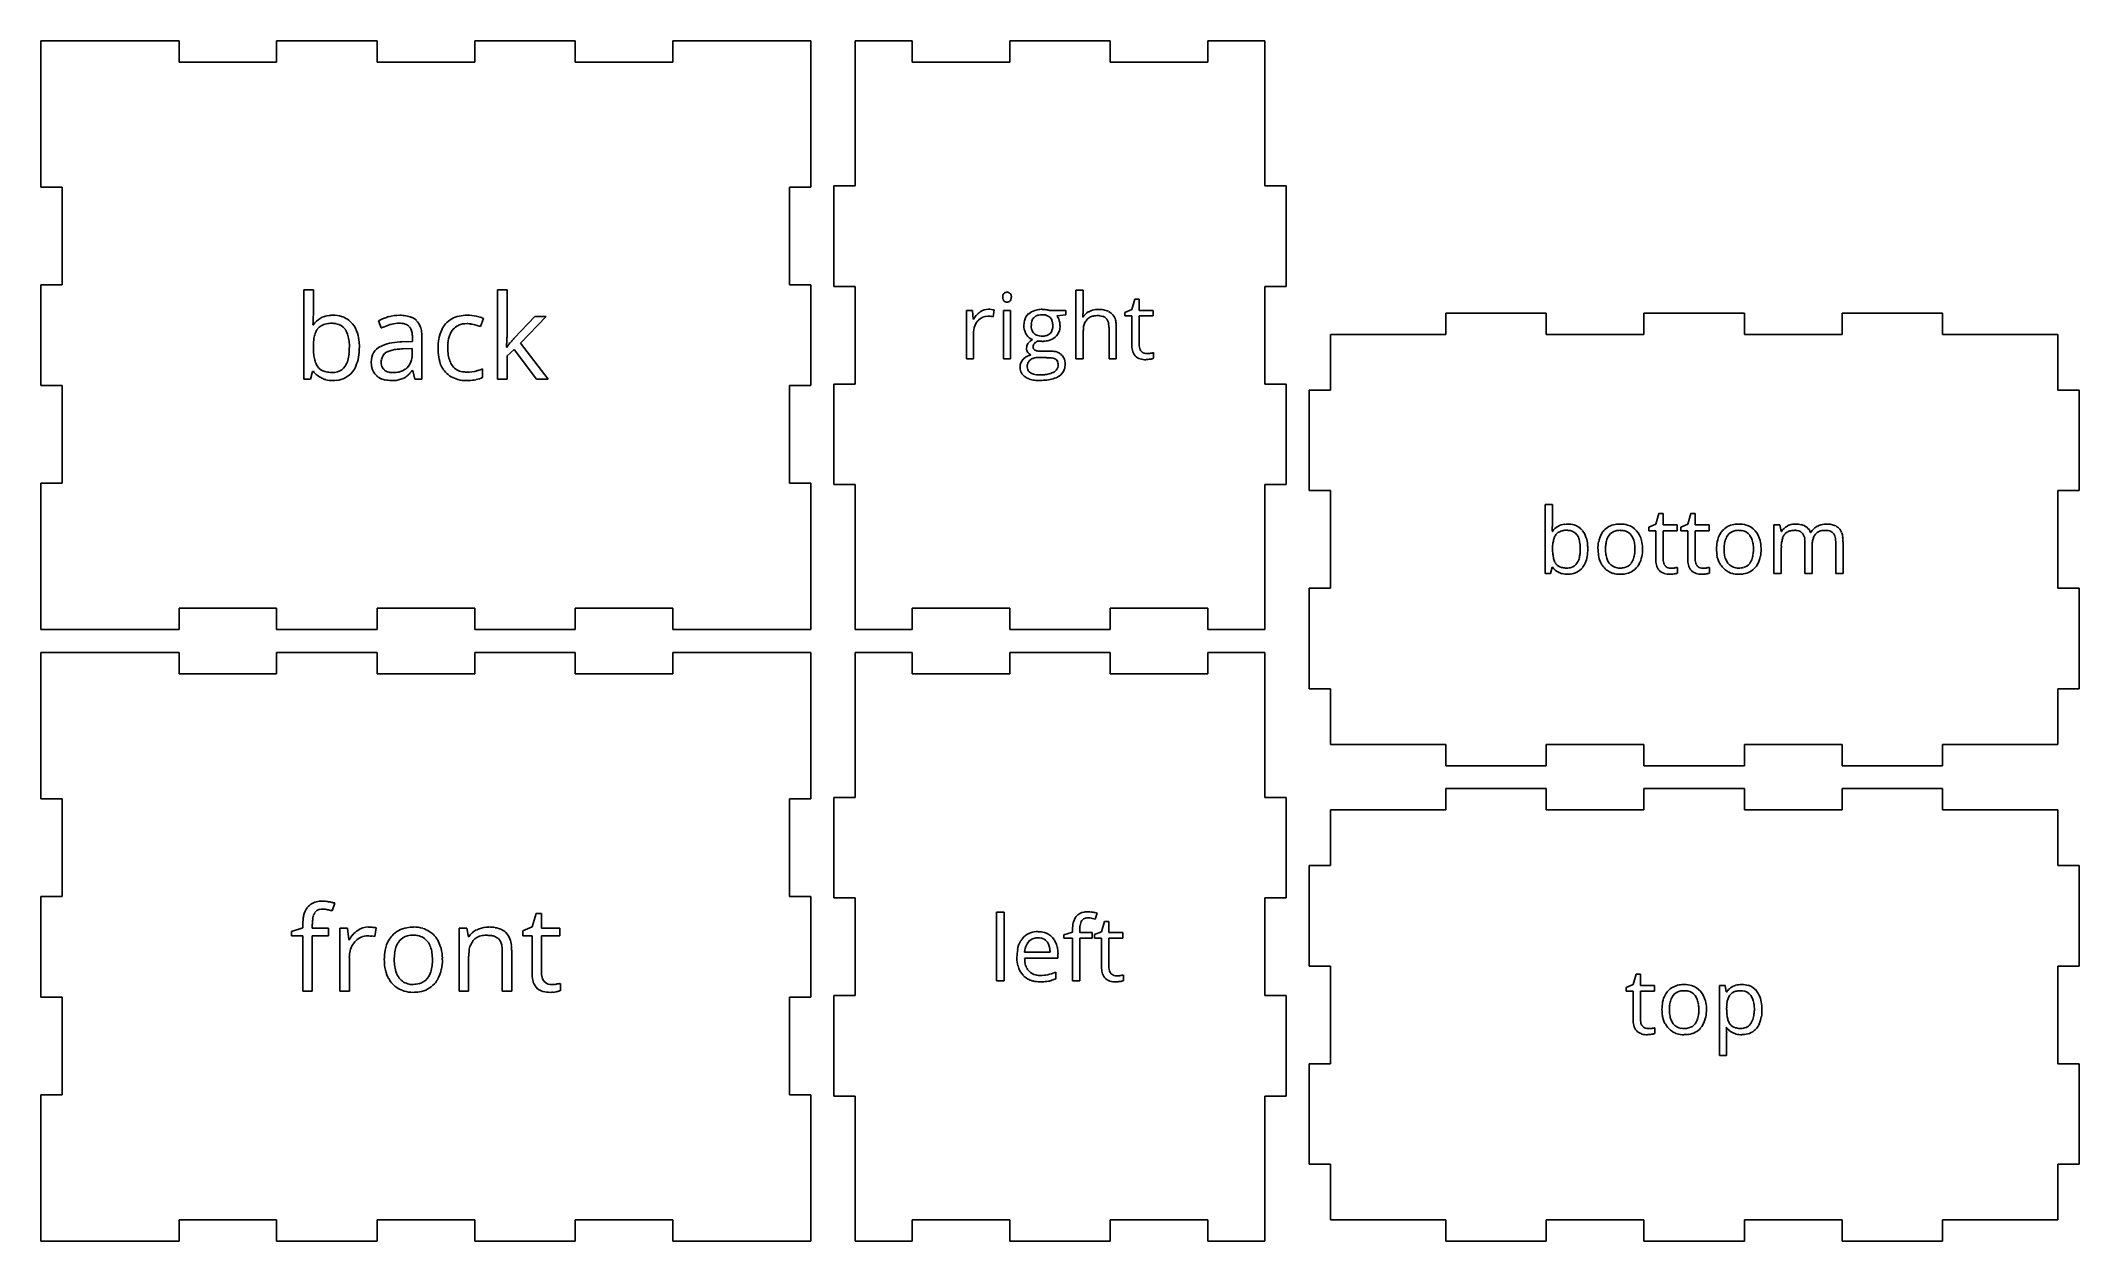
# Model space of a CAD drawing. Header units: inches. Extents: x 0 to 11.2, y 0.1 to 6.7.
import ezdxf

# ---------------------------------------------------------------- set-up
doc = ezdxf.new("R2010")
doc.units = ezdxf.units.IN

msp = doc.modelspace()

# ---------------------------------------------------------------- linework, layer by layer
at = {"layer": 'back_labelLayer'}
for p, q in [((1.449, 4.873), (1.449, 5.366)), ((1.449, 5.366), (1.502, 5.366)), ((1.502, 5.366), (1.502, 5.246)), ((2.517, 4.873), (2.517, 5.366)), ((2.517, 5.366), (2.569, 5.366)), ((2.569, 5.366), (2.569, 5.104)), ((1.499, 5.174), (1.502, 5.174)), ((1.876, 5.156), (1.86, 5.196)), ((2.439, 5.208), (2.423, 5.164)), ((2.61, 5.101), (2.722, 5.22)), ((2.785, 5.22), (2.644, 5.072)), ((2.722, 5.22), (2.785, 5.22)), ((1.989, 5.079), (2.048, 5.081)), ((2.048, 5.081), (2.048, 5.102)), ((2.1, 5.11), (2.1, 4.873)), ((2.644, 5.072), (2.795, 4.873)), ((2.047, 5.043), (1.994, 5.041)), ((2.047, 5.012), (2.047, 5.043)), ((2.566, 5.05), (2.569, 5.05)), ((2.608, 5.037), (2.569, 5.003)), ((2.569, 5.003), (2.569, 4.873)), ((2.731, 4.873), (2.608, 5.037)), ((1.487, 4.873), (1.449, 4.873)), ((1.498, 4.917), (1.487, 4.873)), ((1.502, 4.917), (1.498, 4.917)), ((2.05, 4.922), (2.048, 4.922)), ((2.061, 4.873), (2.05, 4.922)), ((2.1, 4.873), (2.061, 4.873)), ((2.434, 4.931), (2.434, 4.884)), ((2.569, 4.873), (2.517, 4.873)), ((2.795, 4.873), (2.731, 4.873))]:
    msp.add_line(p, q, dxfattribs=at)
for centre, radius, start, end in [((0.8, 5.229), 0.702, 355.475, 355.6446), ((0.711, 5.235), 0.791, 355.7237, 358.1263), ((0.406, 5.245), 1.096, 358.1121, 0.0487), ((1.6, 5.105), 0.12, 95.1836, 145.1109), ((1.581, 5.108), 0.0699, 120.1402, 142.4247), ((1.591, 5.089), 0.0914, 100.4468, 119.6703), ((1.602, 5.034), 0.148, 89.5731, 100.732), ((1.611, 5.046), 0.18, 89.8748, 96.815), ((1.604, 5.06), 0.122, 78.678, 90.3754), ((1.613, 5.065), 0.161, 74.2393, 90.5621), ((1.614, 5.104), 0.0767, 35.541, 79.8011), ((1.623, 5.104), 0.12, 38.5629, 74.0672), ((1.596, 5.083), 0.155, 16.4708, 38.4074), ((1.975, 4.982), 0.242, 106.3568, 118.335), ((1.996, 4.926), 0.258, 103.6225, 112.4322), ((1.985, 4.951), 0.276, 104.5149, 106.5508), ((1.978, 4.982), 0.244, 90.0714, 104.6523), ((1.976, 5.011), 0.171, 90.4488, 103.7668), ((1.975, 5.052), 0.13, 83.6514, 90.176), ((1.979, 5.004), 0.222, 81.5678, 90.3246), ((1.98, 5.096), 0.086, 70.5715, 83.9921), ((1.991, 5.127), 0.0534, 42.7301, 71.0372), ((1.992, 5.087), 0.137, 68.2277, 81.749), ((2.01, 5.132), 0.0895, 47.8681, 68.294), ((2.012, 5.137), 0.0833, 19.2332, 46.6741), ((2.339, 5.083), 0.145, 138.6548, 152.6858), ((2.332, 5.088), 0.136, 101.4913, 138.3133), ((2.338, 5.09), 0.0882, 114.4266, 161.6633), ((2.346, 5.063), 0.117, 88.7193, 112.5671), ((2.349, 5.02), 0.206, 89.5894, 102.1786), ((2.349, 5.063), 0.117, 87.6739, 89.9748), ((2.35, 4.989), 0.237, 77.7701, 89.9475), ((2.347, 5.029), 0.151, 81.6907, 87.5077), ((2.337, 4.963), 0.217, 77.2995, 81.734), ((2.325, 4.902), 0.28, 74.781, 77.4493), ((2.337, 4.946), 0.234, 68.3291, 74.8834), ((2.345, 4.964), 0.262, 74.6796, 77.9579), ((2.37, 5.052), 0.171, 70.0938, 74.738), ((2.393, 5.115), 0.104, 63.5024, 70.1876), ((2.4, 5.13), 0.0873, 62.9437, 63.1772), ((1.785, 5.053), 0.283, 171.0665, 177.8456), ((1.907, 5.047), 0.405, 177.6175, 180.0419), ((1.668, 5.072), 0.165, 160.8929, 171.233), ((1.598, 5.097), 0.09, 143.3385, 161.256), ((1.606, 5.098), 0.0872, 32.7025, 35.5258), ((1.582, 5.084), 0.114, 15.7777, 32.0156), ((1.507, 5.062), 0.193, 6.1652, 16.0392), ((1.39, 5.049), 0.311, 359.7678, 6.3097), ((1.517, 5.058), 0.238, 5.134, 16.7976), ((1.418, 5.047), 0.338, 359.8779, 5.4091), ((1.912, 4.972), 0.091, 115.4906, 182.3567), ((1.958, 4.889), 0.186, 101.3569, 117.0799), ((2.03, 4.839), 0.352, 112.212, 115.964), ((1.994, 4.718), 0.361, 92.47, 101.7062), ((2.005, 4.566), 0.514, 91.7168, 92.9102), ((1.987, 5.124), 0.0587, 20.4097, 41.4476), ((1.954, 5.112), 0.0933, 7.8269, 20.6048), ((1.897, 5.103), 0.151, 359.6928, 8.0034), ((1.964, 5.119), 0.135, 6.3375, 19.6816), ((1.893, 5.11), 0.207, 359.8027, 6.6582), ((2.479, 5.046), 0.29, 169.8978, 180.3687), ((2.378, 5.065), 0.187, 153.0874, 170.105), ((2.534, 5.046), 0.291, 174.5315, 180.1549), ((2.42, 5.058), 0.177, 160.1417, 175.1368), ((0.863, 5.17), 1.707, 356.0325, 356.6452), ((1.536, 5.131), 1.033, 356.6329, 357.4902), ((1.947, 5.112), 0.622, 357.5041, 358.332), ((2.218, 5.105), 0.35, 358.2739, 359.8928), ((2.823, 4.87), 0.312, 142.3236, 144.7063), ((2.988, 4.743), 0.521, 140.4325, 142.3366), ((3.205, 4.564), 0.801, 139.2802, 140.4694), ((3.454, 4.351), 1.129, 138.3415, 139.2883), ((1.85, 5.045), 0.348, 179.776, 185.7075), ((1.713, 5.031), 0.21, 185.5923, 194.2047), ((1.625, 5.008), 0.119, 193.9425, 208.022), ((1.589, 4.99), 0.0793, 208.5531, 217.5609), ((1.614, 4.987), 0.0756, 286.0167, 326.8494), ((1.576, 5.012), 0.121, 326.7102, 343.6665), ((1.506, 5.033), 0.194, 343.4175, 353.6369), ((1.399, 5.046), 0.301, 353.4933, 0.2209), ((1.602, 5.006), 0.148, 321.3161, 335.5436), ((1.554, 5.027), 0.199, 335.8309, 350.8252), ((1.447, 5.045), 0.308, 350.6563, 0.338), ((1.953, 4.968), 0.132, 179.5454, 192.6953), ((1.959, 4.968), 0.0831, 171.2133, 180.2057), ((1.951, 4.967), 0.0752, 179.5272, 192.7788), ((1.933, 4.974), 0.0561, 120.9737, 172.4177), ((1.926, 4.961), 0.049, 192.3269, 222.0576), ((1.946, 4.953), 0.0808, 113.5881, 121.6815), ((1.966, 4.906), 0.131, 102.7987, 113.2438), ((1.989, 4.806), 0.234, 96.3547, 102.9954), ((2.007, 4.655), 0.386, 91.856, 96.4483), ((1.957, 5), 0.0881, 314.1892, 347.4268), ((1.913, 5.011), 0.134, 346.918, 0.2821), ((1.87, 5.012), 0.177, 359.8276, 0.0001), ((2.507, 5.044), 0.318, 179.9389, 183.9812), ((2.421, 5.036), 0.232, 183.5913, 196.3537), ((2.344, 5.013), 0.152, 196.0166, 221.1347), ((2.498, 5.043), 0.255, 179.7044, 188.0741), ((2.406, 5.03), 0.162, 187.9315, 200.3882), ((2.356, 5.012), 0.109, 200.4187, 216.6393), ((2.336, 4.997), 0.0835, 216.9696, 261.3103), ((0.304, 5.208), 2.268, 356.0148, 356.0481), ((1.597, 4.985), 0.116, 215.5849, 245.8364), ((1.586, 4.989), 0.0763, 218.1692, 253.8047), ((1.606, 5.006), 0.139, 245.9806, 255.5452), ((1.601, 5.033), 0.122, 253.1383, 266.8486), ((1.61, 5.026), 0.16, 255.7758, 270.3185), ((1.605, 5.079), 0.169, 266.3762, 270.0521), ((1.606, 5.015), 0.105, 269.3869, 285.8633), ((1.611, 5.045), 0.178, 269.9219, 275.5487), ((1.62, 4.991), 0.124, 274.0639, 321.4082), ((1.909, 4.957), 0.0864, 192.0825, 227.4521), ((1.911, 4.96), 0.0906, 227.7694, 237.8038), ((1.919, 4.974), 0.107, 238.327, 258.9183), ((1.924, 4.96), 0.0468, 222.5797, 229.2569), ((1.93, 4.968), 0.0572, 229.7829, 254.2725), ((1.93, 5.028), 0.161, 258.6719, 270.4047), ((1.939, 4.997), 0.0868, 253.9395, 266.4541), ((1.931, 5.103), 0.237, 269.9548, 273.1492), ((1.942, 5.028), 0.118, 266.0794, 270.059), ((1.943, 5.055), 0.145, 269.5789, 282.0413), ((1.935, 5.045), 0.179, 272.9338, 281.4138), ((1.947, 4.989), 0.121, 281.2985, 293.7314), ((1.953, 5.008), 0.0968, 281.7124, 306.4593), ((1.956, 4.966), 0.0969, 294.3927, 304.7377), ((1.958, 5), 0.0878, 306.9896, 313.8547), ((1.93, 5.003), 0.142, 304.8484, 314.8529), ((1.876, 5.057), 0.218, 314.7436, 321.7076), ((2.329, 5.002), 0.133, 221.7977, 256.8022), ((2.345, 5.063), 0.197, 256.4245, 270.489), ((2.345, 5.04), 0.127, 260.1357, 270.2697), ((2.344, 5.132), 0.22, 270.2658, 286.2891), ((2.347, 5.155), 0.288, 269.9647, 272.8648), ((2.351, 5.087), 0.221, 272.5985, 282.1874), ((2.367, 5.018), 0.15, 282.0342, 296.9459), ((2.331, 5.182), 0.272, 286.0464, 292.3651)]:
    msp.add_arc(centre, radius, start, end, dxfattribs=at)
at = {"layer": 'back_outsideCutPath'}
for p, q in [((0.762, 6.738), (0, 6.738)), ((0, 6.738), (0, 5.931)), ((0.762, 6.62), (0.762, 6.738)), ((1.853, 6.738), (1.299, 6.738)), ((1.299, 6.738), (1.299, 6.62)), ((1.853, 6.62), (1.853, 6.738)), ((2.945, 6.738), (2.391, 6.738)), ((2.391, 6.738), (2.391, 6.62)), ((2.945, 6.62), (2.945, 6.738)), ((4.244, 6.738), (3.482, 6.738)), ((3.482, 6.738), (3.482, 6.62)), ((4.244, 5.931), (4.244, 6.738)), ((1.299, 6.62), (0.762, 6.62)), ((2.391, 6.62), (1.853, 6.62)), ((3.482, 6.62), (2.945, 6.62)), ((0, 5.931), (0.118, 5.931)), ((0.118, 5.931), (0.118, 5.393)), ((4.126, 5.393), (4.126, 5.931)), ((4.126, 5.931), (4.244, 5.931)), ((0.118, 5.393), (0, 5.393)), ((0, 5.393), (0, 4.839)), ((4.244, 5.393), (4.126, 5.393)), ((4.244, 4.839), (4.244, 5.393)), ((0, 4.839), (0.118, 4.839)), ((0.118, 4.839), (0.118, 4.301)), ((4.126, 4.301), (4.126, 4.839)), ((4.126, 4.839), (4.244, 4.839)), ((0.118, 4.301), (0, 4.301)), ((0, 4.301), (0, 3.494)), ((4.244, 4.301), (4.126, 4.301)), ((4.244, 3.494), (4.244, 4.301)), ((0.762, 3.612), (1.299, 3.612)), ((0.762, 3.494), (0.762, 3.612)), ((1.299, 3.612), (1.299, 3.494)), ((1.853, 3.494), (1.853, 3.612)), ((1.853, 3.612), (2.391, 3.612)), ((2.391, 3.612), (2.391, 3.494)), ((2.945, 3.494), (2.945, 3.612)), ((2.945, 3.612), (3.482, 3.612)), ((3.482, 3.612), (3.482, 3.494)), ((0, 3.494), (0.762, 3.494)), ((1.299, 3.494), (1.853, 3.494)), ((2.391, 3.494), (2.945, 3.494)), ((3.482, 3.494), (4.244, 3.494))]:
    msp.add_line(p, q, dxfattribs=at)
at = {"layer": 'bottom_labelLayer'}
for p, q in [((8.289, 3.804), (8.289, 4.183)), ((8.289, 4.183), (8.33, 4.183)), ((8.33, 4.183), (8.33, 4.091)), ((8.861, 4.059), (8.899, 4.076)), ((8.861, 4.039), (8.861, 4.059)), ((8.899, 4.076), (8.916, 4.133)), ((8.916, 4.133), (8.94, 4.133)), ((8.94, 4.133), (8.94, 4.071)), ((8.94, 4.071), (9.017, 4.071)), ((9.017, 4.071), (9.017, 4.039)), ((9.037, 4.059), (9.075, 4.076)), ((9.037, 4.039), (9.037, 4.059)), ((9.075, 4.076), (9.092, 4.133)), ((9.092, 4.133), (9.116, 4.133)), ((9.116, 4.133), (9.116, 4.071)), ((9.116, 4.071), (9.193, 4.071)), ((9.193, 4.071), (9.193, 4.039)), ((9.55, 3.804), (9.55, 4.071)), ((9.55, 4.071), (9.583, 4.071)), ((9.583, 4.071), (9.589, 4.034)), ((8.328, 4.035), (8.33, 4.035)), ((8.899, 4.039), (8.861, 4.039)), ((8.899, 3.881), (8.899, 4.039)), ((9.017, 4.039), (8.94, 4.039)), ((8.94, 4.039), (8.94, 3.882)), ((9.075, 4.039), (9.037, 4.039)), ((9.075, 3.881), (9.075, 4.039)), ((9.193, 4.039), (9.116, 4.039)), ((9.116, 4.039), (9.116, 3.882)), ((9.589, 4.034), (9.591, 4.034)), ((9.59, 3.944), (9.59, 3.804)), ((9.72, 3.804), (9.72, 3.978)), ((9.752, 4.03), (9.754, 4.03)), ((9.76, 3.953), (9.76, 3.804)), ((9.89, 3.804), (9.89, 3.978)), ((9.931, 3.978), (9.931, 3.804)), ((8.327, 3.838), (8.318, 3.804)), ((8.33, 3.838), (8.327, 3.838)), ((9.019, 3.837), (9.019, 3.806)), ((9.195, 3.837), (9.195, 3.806)), ((8.318, 3.804), (8.289, 3.804)), ((9.59, 3.804), (9.55, 3.804)), ((9.76, 3.804), (9.72, 3.804)), ((9.931, 3.804), (9.89, 3.804))]:
    msp.add_line(p, q, dxfattribs=at)
for centre, radius, start, end in [((7.721, 4.082), 0.608, 355.7245, 358.126), ((7.487, 4.09), 0.843, 358.1125, 0.0488), ((8.405, 3.983), 0.0919, 95.1838, 145.1107), ((8.413, 3.937), 0.138, 89.8743, 96.8147), ((8.415, 3.952), 0.124, 74.2392, 90.562), ((8.423, 3.982), 0.0925, 38.5631, 74.0667), ((8.692, 3.968), 0.107, 99.176, 137.9832), ((8.703, 3.919), 0.157, 89.7322, 100.0766), ((8.705, 3.94), 0.136, 73.5225, 90.5692), ((8.713, 3.969), 0.106, 41.1443, 73.2136), ((9.346, 3.968), 0.107, 99.176, 137.9832), ((9.356, 3.919), 0.157, 89.7322, 100.0766), ((9.358, 3.94), 0.136, 73.5225, 90.5692), ((9.366, 3.969), 0.106, 41.1443, 73.2136), ((9.66, 3.994), 0.0795, 117.1205, 149.5426), ((9.668, 3.98), 0.096, 93.8342, 117.5075), ((9.67, 3.96), 0.116, 89.9675, 94.2823), ((9.671, 3.943), 0.132, 77.5576, 90.5509), ((9.684, 3.996), 0.0781, 52.7022, 78.0051), ((9.688, 4.004), 0.069, 22.2101, 51.4974), ((9.827, 3.988), 0.0844, 119.4043, 150.1827), ((9.836, 3.975), 0.101, 118.2543, 120.0661), ((9.837, 3.973), 0.102, 95.8635, 117.9694), ((9.84, 3.948), 0.128, 89.9189, 96.2616), ((9.841, 3.935), 0.141, 79.9365, 90.3803), ((9.85, 3.986), 0.089, 62.9724, 80.1664), ((9.86, 4.006), 0.0666, 44.2295, 62.6224), ((9.857, 4.005), 0.0696, 19.5609, 43.316), ((7.817, 4.076), 0.512, 355.4784, 355.657), ((8.548, 3.943), 0.218, 171.0674, 177.8453), ((8.641, 3.938), 0.311, 177.618, 180.0434), ((8.597, 3.937), 0.267, 179.7763, 185.7075), ((8.458, 3.957), 0.126, 160.8926, 171.2336), ((8.404, 3.976), 0.0692, 143.3387, 161.2553), ((8.391, 3.985), 0.0538, 120.1405, 142.4248), ((8.399, 3.97), 0.0703, 100.4477, 119.6693), ((8.407, 3.928), 0.114, 89.5726, 100.733), ((8.408, 3.948), 0.0935, 78.6786, 90.3749), ((8.416, 3.982), 0.059, 35.5408, 79.8011), ((8.41, 3.977), 0.0673, 32.6652, 35.5206), ((8.392, 3.967), 0.0879, 15.7805, 31.9759), ((8.334, 3.949), 0.148, 6.1647, 16.04), ((8.244, 3.939), 0.239, 359.7681, 6.309), ((8.251, 3.937), 0.232, 353.4936, 0.2205), ((8.402, 3.965), 0.119, 16.4713, 38.4072), ((8.341, 3.946), 0.183, 5.1342, 16.797), ((8.287, 3.936), 0.237, 350.6561, 0.3383), ((8.265, 3.938), 0.259, 359.8779, 5.4098), ((8.79, 3.939), 0.21, 169.2442, 180.3881), ((8.783, 3.937), 0.202, 179.7741, 189.0933), ((8.719, 3.953), 0.137, 150.711, 169.4696), ((8.696, 3.965), 0.112, 138.1766, 150.2279), ((8.836, 3.939), 0.214, 173.008, 180.2468), ((8.827, 3.937), 0.205, 179.7056, 187.9161), ((8.759, 3.948), 0.136, 162.0647, 173.1675), ((8.709, 3.965), 0.0836, 142.903, 162.375), ((8.693, 3.976), 0.0644, 103.4684, 142.3119), ((8.701, 3.945), 0.0962, 89.4801, 103.8809), ((8.703, 3.939), 0.102, 79.345, 90.3169), ((8.711, 3.974), 0.0665, 37.9575, 80.4005), ((8.697, 3.964), 0.0832, 20.0253, 37.4351), ((8.656, 3.949), 0.127, 7.7437, 20.0687), ((8.582, 3.939), 0.202, 359.7072, 7.8978), ((8.571, 3.937), 0.213, 353.536, 0.201), ((8.698, 3.956), 0.126, 13.5015, 41.0702), ((8.639, 3.94), 0.187, 1.1276, 13.8803), ((8.617, 3.936), 0.209, 349.176, 0.3865), ((8.588, 3.938), 0.237, 359.9901, 1.5416), ((9.444, 3.939), 0.21, 169.2442, 180.3881), ((9.436, 3.937), 0.202, 179.7741, 189.0933), ((9.372, 3.953), 0.137, 150.711, 169.4696), ((9.35, 3.965), 0.112, 138.1766, 150.2279), ((9.489, 3.939), 0.214, 173.008, 180.2468), ((9.48, 3.937), 0.205, 179.7056, 187.9161), ((9.412, 3.948), 0.136, 162.0647, 173.1675), ((9.363, 3.965), 0.0836, 142.903, 162.375), ((9.347, 3.976), 0.0644, 103.4684, 142.3119), ((9.355, 3.945), 0.0962, 89.4801, 103.8809), ((9.356, 3.939), 0.102, 79.345, 90.3169), ((9.364, 3.974), 0.0665, 37.9575, 80.4005), ((9.35, 3.964), 0.0832, 20.0253, 37.4351), ((9.309, 3.949), 0.127, 7.7437, 20.0687), ((9.235, 3.939), 0.202, 359.7072, 7.8978), ((9.224, 3.937), 0.213, 353.536, 0.201), ((9.351, 3.956), 0.126, 13.5015, 41.0702), ((9.292, 3.94), 0.187, 1.1276, 13.8803), ((9.27, 3.936), 0.209, 349.176, 0.3865), ((9.242, 3.938), 0.237, 359.9901, 1.5416), ((9.793, 3.948), 0.203, 171.3037, 178.3507), ((9.872, 3.944), 0.281, 178.0967, 180.0253), ((9.712, 3.96), 0.12, 161.0244, 171.4461), ((9.662, 3.978), 0.0678, 143.0772, 161.3912), ((9.65, 3.986), 0.053, 123.7035, 142.301), ((9.655, 3.977), 0.0635, 101.1544, 123.0657), ((9.663, 3.941), 0.1, 89.5579, 101.4824), ((9.664, 3.947), 0.0946, 85.522, 90.0794), ((9.666, 3.974), 0.0671, 72.3608, 85.9554), ((9.674, 3.998), 0.0424, 41.061, 72.899), ((9.669, 3.994), 0.0489, 20.7067, 40.0227), ((9.645, 3.985), 0.0749, 7.9869, 20.7951), ((9.601, 3.978), 0.119, 359.6954, 8.1474), ((9.938, 3.954), 0.178, 172.3771, 180.1827), ((9.976, 3.953), 0.215, 179.9171, 180.0276), ((9.871, 3.963), 0.11, 160.8737, 172.5269), ((9.83, 3.978), 0.0668, 140.9756, 161.171), ((9.82, 3.986), 0.0535, 122.3598, 140.2875), ((9.825, 3.975), 0.0657, 101.0039, 121.7836), ((9.833, 3.937), 0.104, 89.5616, 101.2962), ((9.834, 3.947), 0.0939, 85.8167, 90.0669), ((9.837, 3.974), 0.0671, 72.6391, 86.2576), ((9.844, 3.998), 0.0425, 41.0409, 73.1792), ((9.839, 3.994), 0.0489, 20.7067, 40.0227), ((9.815, 3.985), 0.0749, 7.9869, 20.7951), ((9.771, 3.978), 0.119, 359.6954, 8.1474), ((9.815, 3.989), 0.115, 7.5038, 19.9647), ((9.745, 3.979), 0.185, 359.7108, 7.6903), ((8.403, 3.89), 0.0895, 215.5849, 245.8361), ((8.492, 3.926), 0.161, 185.5922, 194.2055), ((8.424, 3.908), 0.0916, 193.9436, 208.0218), ((8.397, 3.894), 0.061, 208.5541, 217.5589), ((8.395, 3.893), 0.0587, 218.1691, 253.8048), ((8.406, 3.927), 0.0939, 253.1384, 266.8489), ((8.409, 3.963), 0.13, 266.3772, 270.0497), ((8.41, 3.914), 0.0806, 269.3869, 285.8635), ((8.42, 3.895), 0.0957, 274.0642, 321.4079), ((8.416, 3.892), 0.0581, 286.0165, 326.8493), ((8.387, 3.911), 0.0928, 326.7104, 343.6661), ((8.333, 3.928), 0.149, 343.4167, 353.6368), ((8.406, 3.907), 0.114, 321.3162, 335.5436), ((8.37, 3.922), 0.153, 335.8301, 350.826), ((8.731, 3.928), 0.15, 188.9102, 205.3169), ((8.715, 3.922), 0.133, 205.6534, 208.4477), ((8.695, 3.909), 0.109, 207.795, 238.6756), ((8.752, 3.926), 0.129, 187.7641, 200.0978), ((8.71, 3.911), 0.0848, 200.0847, 216.9133), ((8.695, 3.9), 0.0663, 217.3009, 261.7102), ((8.702, 3.933), 0.1, 260.5032, 270.2477), ((8.704, 3.927), 0.0939, 269.4481, 284.7251), ((8.711, 3.899), 0.0654, 284.566, 322.6332), ((8.713, 3.908), 0.108, 278.8958, 317.998), ((8.694, 3.912), 0.0868, 323.0095, 342.6388), ((8.644, 3.928), 0.139, 342.3615, 353.7534), ((8.709, 3.911), 0.113, 318.1428, 329.7577), ((8.687, 3.922), 0.137, 330.2505, 349.4119), ((9.026, 3.879), 0.127, 179.3551, 192.8481), ((8.963, 3.862), 0.0611, 190.3817, 253.8774), ((9.021, 3.882), 0.0814, 179.6416, 189.7501), ((8.992, 3.877), 0.0522, 189.5483, 205.7872), ((8.981, 3.871), 0.0392, 206.1309, 221.4065), ((8.979, 3.87), 0.0376, 221.595, 262.3509), ((8.982, 3.886), 0.054, 261.3277, 270.1913), ((8.983, 3.965), 0.133, 269.8798, 278.3034), ((8.984, 3.959), 0.126, 278.4289, 279.0043), ((8.969, 4.05), 0.218, 278.9569, 280.5105), ((8.984, 3.974), 0.141, 280.4837, 282.6291), ((8.996, 3.919), 0.0845, 282.5894, 285.5801), ((9.003, 3.892), 0.0567, 285.7021, 286.2724), ((9.202, 3.879), 0.127, 179.3551, 192.8481), ((9.139, 3.862), 0.0611, 190.3817, 253.8774), ((9.197, 3.882), 0.0814, 179.6416, 189.7501), ((9.169, 3.877), 0.0522, 189.5483, 205.7872), ((9.157, 3.871), 0.0392, 206.1309, 221.4065), ((9.155, 3.87), 0.0376, 221.595, 262.3509), ((9.159, 3.886), 0.054, 261.3277, 270.1913), ((9.159, 3.965), 0.133, 269.8798, 278.3034), ((9.16, 3.959), 0.126, 278.4289, 279.0043), ((9.145, 4.05), 0.218, 278.9569, 280.5105), ((9.16, 3.974), 0.141, 280.4837, 282.6291), ((9.172, 3.919), 0.0845, 282.5894, 285.5801), ((9.179, 3.892), 0.0567, 285.7021, 286.2724), ((9.384, 3.928), 0.15, 188.9102, 205.3169), ((9.368, 3.922), 0.133, 205.6534, 208.4477), ((9.349, 3.909), 0.109, 207.795, 238.6756), ((9.405, 3.926), 0.129, 187.7641, 200.0978), ((9.364, 3.911), 0.0848, 200.0847, 216.9133), ((9.349, 3.9), 0.0663, 217.3009, 261.7102), ((9.356, 3.933), 0.1, 260.5032, 270.2477), ((9.357, 3.927), 0.0939, 269.4481, 284.7251), ((9.365, 3.899), 0.0654, 284.566, 322.6332), ((9.366, 3.908), 0.108, 278.8958, 317.998), ((9.347, 3.912), 0.0868, 323.0095, 342.6388), ((9.297, 3.928), 0.139, 342.3615, 353.7534), ((9.362, 3.911), 0.113, 318.1428, 329.7577), ((9.34, 3.922), 0.137, 330.2505, 349.4119), ((8.409, 3.906), 0.107, 245.9806, 255.5455), ((8.413, 3.922), 0.123, 255.7757, 270.319), ((8.414, 3.936), 0.137, 269.9226, 275.5493), ((8.697, 3.912), 0.113, 238.8111, 253.2428), ((8.701, 3.929), 0.13, 253.5439, 270.418), ((8.702, 3.956), 0.157, 269.7507, 279.8032), ((8.975, 3.905), 0.106, 253.7851, 270.8852), ((8.977, 3.902), 0.103, 269.9947, 270.7581), ((8.976, 3.925), 0.126, 270.8943, 275.548), ((8.971, 3.974), 0.175, 275.5258, 279.2929), ((8.975, 3.952), 0.153, 279.1941, 280.1106), ((8.982, 3.914), 0.114, 280.0059, 283.3757), ((8.993, 3.871), 0.0703, 283.3083, 288.1208), ((9.002, 3.842), 0.0398, 287.9915, 295.3018), ((9.151, 3.905), 0.106, 253.7851, 270.8852), ((9.153, 3.902), 0.103, 269.9947, 270.7581), ((9.152, 3.925), 0.126, 270.8943, 275.548), ((9.148, 3.974), 0.175, 275.5258, 279.2929), ((9.151, 3.952), 0.153, 279.1941, 280.1106), ((9.159, 3.914), 0.114, 280.0059, 283.3757), ((9.169, 3.871), 0.0703, 283.3083, 288.1208), ((9.178, 3.842), 0.0398, 287.9915, 295.3018), ((9.35, 3.912), 0.113, 238.8111, 253.2428), ((9.354, 3.929), 0.13, 253.5439, 270.418), ((9.356, 3.956), 0.157, 269.7507, 279.8032)]:
    msp.add_arc(centre, radius, start, end, dxfattribs=at)
at = {"layer": 'bottom_outsideCutPath'}
for p, q in [((8.295, 5.238), (7.742, 5.238)), ((7.742, 5.238), (7.742, 5.12)), ((8.295, 5.12), (8.295, 5.238)), ((9.387, 5.238), (8.833, 5.238)), ((8.833, 5.238), (8.833, 5.12)), ((9.387, 5.12), (9.387, 5.238)), ((10.478, 5.238), (9.925, 5.238)), ((9.925, 5.238), (9.925, 5.12)), ((10.478, 5.12), (10.478, 5.238)), ((7.742, 5.12), (7.106, 5.12)), ((7.106, 5.12), (7.106, 4.814)), ((8.833, 5.12), (8.295, 5.12)), ((9.925, 5.12), (9.387, 5.12)), ((11.114, 5.12), (10.478, 5.12)), ((11.114, 4.814), (11.114, 5.12)), ((7.106, 4.814), (6.988, 4.814)), ((6.988, 4.814), (6.988, 4.26)), ((11.232, 4.814), (11.114, 4.814)), ((11.232, 4.26), (11.232, 4.814)), ((6.988, 4.26), (7.106, 4.26)), ((7.106, 4.26), (7.106, 3.722)), ((11.114, 3.722), (11.114, 4.26)), ((11.114, 4.26), (11.232, 4.26)), ((7.106, 3.722), (6.988, 3.722)), ((6.988, 3.722), (6.988, 3.168)), ((11.232, 3.722), (11.114, 3.722)), ((11.232, 3.168), (11.232, 3.722)), ((6.988, 3.168), (7.106, 3.168)), ((7.106, 3.168), (7.106, 2.862)), ((11.114, 2.862), (11.114, 3.168)), ((11.114, 3.168), (11.232, 3.168)), ((7.106, 2.862), (7.742, 2.862)), ((7.742, 2.862), (7.742, 2.744)), ((8.295, 2.862), (8.833, 2.862)), ((8.295, 2.744), (8.295, 2.862)), ((8.833, 2.862), (8.833, 2.744)), ((9.387, 2.744), (9.387, 2.862)), ((9.387, 2.862), (9.925, 2.862)), ((9.925, 2.862), (9.925, 2.744)), ((10.478, 2.744), (10.478, 2.862)), ((10.478, 2.862), (11.114, 2.862)), ((7.742, 2.744), (8.295, 2.744)), ((8.833, 2.744), (9.387, 2.744)), ((9.925, 2.744), (10.478, 2.744))]:
    msp.add_line(p, q, dxfattribs=at)
at = {"layer": 'front_labelLayer'}
for p, q in [((1.62, 1.987), (1.606, 1.945)), ((2.707, 1.856), (2.729, 1.93)), ((2.729, 1.93), (2.759, 1.93)), ((2.759, 1.93), (2.759, 1.849)), ((1.381, 1.832), (1.444, 1.851)), ((1.381, 1.808), (1.381, 1.832)), ((1.444, 1.808), (1.381, 1.808)), ((1.444, 1.851), (1.444, 1.87)), ((1.444, 1.502), (1.444, 1.808)), ((1.496, 1.872), (1.496, 1.849)), ((1.496, 1.849), (1.585, 1.849)), ((1.585, 1.808), (1.496, 1.808)), ((1.496, 1.808), (1.496, 1.502)), ((1.585, 1.849), (1.585, 1.808)), ((1.648, 1.502), (1.648, 1.849)), ((1.648, 1.849), (1.691, 1.849)), ((1.691, 1.849), (1.697, 1.785)), ((1.848, 1.852), (1.841, 1.803)), ((2.305, 1.502), (2.305, 1.849)), ((2.305, 1.849), (2.347, 1.849)), ((2.347, 1.849), (2.356, 1.802)), ((2.356, 1.802), (2.358, 1.802)), ((2.657, 1.834), (2.707, 1.856)), ((2.657, 1.808), (2.657, 1.834)), ((2.707, 1.808), (2.657, 1.808)), ((2.707, 1.602), (2.707, 1.808)), ((2.759, 1.849), (2.86, 1.849)), ((2.86, 1.808), (2.759, 1.808)), ((2.759, 1.808), (2.759, 1.604)), ((2.86, 1.849), (2.86, 1.808)), ((1.697, 1.785), (1.7, 1.785)), ((1.701, 1.688), (1.701, 1.502)), ((2.542, 1.502), (2.542, 1.727)), ((2.595, 1.728), (2.595, 1.502)), ((2.357, 1.684), (2.357, 1.502)), ((1.496, 1.502), (1.444, 1.502)), ((1.701, 1.502), (1.648, 1.502)), ((2.357, 1.502), (2.305, 1.502)), ((2.595, 1.502), (2.542, 1.502)), ((2.863, 1.545), (2.863, 1.505))]:
    msp.add_line(p, q, dxfattribs=at)
for centre, radius, start, end in [((1.657, 1.873), 0.213, 167.5778, 180.6584), ((1.556, 1.896), 0.11, 141.7432, 168.2325), ((1.54, 1.905), 0.0922, 98.2551, 139.6204), ((1.604, 1.885), 0.107, 161.8438, 171.7849), ((1.56, 1.9), 0.0608, 145.0685, 162.1796), ((1.547, 1.909), 0.0455, 102.7671, 144.3383), ((1.554, 1.839), 0.16, 89.6701, 99.9309), ((1.554, 1.884), 0.0709, 89.4859, 103.4199), ((1.554, 1.842), 0.113, 83.0766, 89.7927), ((1.555, 1.829), 0.169, 81.5642, 89.7023), ((1.547, 1.786), 0.169, 76.5186, 83.0213), ((1.543, 1.746), 0.253, 75.974, 81.6559), ((1.527, 1.702), 0.255, 71.961, 76.5914), ((1.522, 1.661), 0.341, 73.2963, 76.0938), ((1.677, 1.875), 0.18, 171.6535, 178.4382), ((1.745, 1.872), 0.248, 178.1967, 180.0217), ((1.855, 1.698), 0.178, 139.4137, 150.6035), ((1.823, 1.725), 0.136, 124.2325, 139.4159), ((1.802, 1.717), 0.0911, 89.6334, 137.0883), ((1.806, 1.751), 0.105, 89.6799, 124.4403), ((1.802, 1.684), 0.123, 87.344, 89.9639), ((1.807, 1.614), 0.241, 84.9929, 90.1281), ((1.8, 1.646), 0.161, 81.5877, 87.192), ((1.79, 1.577), 0.232, 77.4452, 81.637), ((1.813, 1.679), 0.176, 78.489, 85.027), ((2.044, 1.711), 0.145, 138.1761, 150.2285), ((2.039, 1.715), 0.139, 99.1758, 137.9834), ((2.04, 1.726), 0.0838, 103.4687, 142.3115), ((2.053, 1.651), 0.204, 89.7326, 100.0761), ((2.051, 1.686), 0.125, 89.4806, 103.8806), ((2.053, 1.678), 0.133, 79.3461, 90.317), ((2.055, 1.679), 0.177, 73.5222, 90.5692), ((2.063, 1.723), 0.0865, 37.9577, 80.4008), ((2.066, 1.716), 0.138, 41.1444, 73.2135), ((2.046, 1.699), 0.164, 13.5015, 41.0702), ((2.448, 1.745), 0.106, 116.9442, 147.6525), ((2.439, 1.733), 0.0741, 118.544, 139.1931), ((2.46, 1.726), 0.128, 115.8098, 117.6058), ((2.45, 1.711), 0.0991, 100.1182, 118.1598), ((2.465, 1.713), 0.142, 94.3223, 115.5457), ((2.461, 1.652), 0.159, 89.5937, 100.3712), ((2.469, 1.683), 0.172, 89.9579, 94.7104), ((2.463, 1.671), 0.139, 84.0206, 90.1503), ((2.47, 1.648), 0.208, 80.559, 90.3535), ((2.468, 1.716), 0.0942, 71.0821, 84.3697), ((2.48, 1.749), 0.0593, 43.3797, 71.5381), ((2.483, 1.723), 0.131, 65.1096, 80.7639), ((2.498, 1.757), 0.0945, 46.5584, 64.8781), ((2.499, 1.76), 0.0911, 19.3847, 45.6), ((1.821, 1.695), 0.12, 138.9576, 174.5423), ((1.86, 1.688), 0.16, 173.6901, 180.089), ((1.824, 1.691), 0.125, 135.6226, 138.8386), ((2.166, 1.678), 0.273, 169.2444, 180.3883), ((2.074, 1.696), 0.179, 150.7109, 169.4696), ((2.226, 1.677), 0.278, 173.0086, 180.2461), ((2.125, 1.69), 0.177, 162.0658, 173.167), ((2.061, 1.711), 0.109, 142.9026, 162.3747), ((2.045, 1.711), 0.108, 20.0259, 37.435), ((1.992, 1.691), 0.165, 7.7438, 20.0687), ((1.896, 1.677), 0.262, 359.7073, 7.8972), ((1.97, 1.679), 0.243, 1.1277, 13.8801), ((2.606, 1.688), 0.248, 171.1766, 178.3214), ((2.694, 1.684), 0.337, 178.0821, 180.0236), ((2.508, 1.704), 0.15, 159.9532, 171.3805), ((2.449, 1.726), 0.086, 140.1519, 160.315), ((2.477, 1.748), 0.0626, 22.7022, 42.3418), ((2.449, 1.736), 0.0929, 8.4927, 22.658), ((2.394, 1.727), 0.149, 359.6714, 8.6879), ((2.447, 1.74), 0.147, 6.9629, 19.8368), ((2.365, 1.729), 0.229, 359.7631, 7.2121), ((2.156, 1.675), 0.263, 179.7742, 189.0935), ((2.089, 1.663), 0.195, 188.9102, 205.3172), ((2.069, 1.655), 0.173, 205.6572, 208.4459), ((2.043, 1.639), 0.142, 207.7948, 238.6759), ((2.214, 1.675), 0.266, 179.7062, 187.9159), ((2.117, 1.66), 0.168, 187.764, 200.0976), ((2.063, 1.641), 0.11, 200.084, 216.9134), ((2.043, 1.627), 0.0862, 217.3011, 261.7098), ((2.064, 1.626), 0.085, 284.5663, 322.6332), ((2.041, 1.642), 0.113, 323.009, 342.6391), ((1.976, 1.663), 0.181, 342.362, 353.7533), ((1.881, 1.675), 0.277, 353.536, 0.2014), ((2.032, 1.656), 0.178, 330.2505, 349.412), ((1.941, 1.674), 0.272, 349.1764, 0.3863), ((1.903, 1.676), 0.309, 359.9933, 1.5411), ((2.872, 1.6), 0.165, 179.3551, 192.848), ((2.865, 1.603), 0.106, 179.6422, 189.7508), ((2.828, 1.597), 0.0679, 189.5486, 205.7877), ((2.045, 1.643), 0.146, 238.8119, 253.2465), ((2.05, 1.665), 0.169, 253.5473, 270.4181), ((2.052, 1.67), 0.131, 260.5031, 270.2476), ((2.052, 1.7), 0.204, 269.7503, 279.8038), ((2.054, 1.662), 0.122, 269.4481, 284.7257), ((2.065, 1.637), 0.14, 278.896, 317.998), ((2.06, 1.641), 0.147, 318.1445, 329.7564), ((2.789, 1.577), 0.0795, 190.3817, 253.8773), ((2.812, 1.59), 0.051, 206.1307, 221.4074), ((2.805, 1.633), 0.137, 253.7849, 270.8855), ((2.811, 1.588), 0.0489, 221.5947, 262.3506), ((2.815, 1.609), 0.0703, 261.3259, 270.1924), ((2.807, 1.629), 0.133, 270.0032, 270.7685), ((2.807, 1.66), 0.164, 270.8931, 275.5493), ((2.815, 1.712), 0.173, 269.8799, 278.3031), ((2.801, 1.723), 0.228, 275.5248, 279.2953), ((2.806, 1.691), 0.195, 279.1824, 280.1183), ((2.817, 1.699), 0.16, 278.4118, 279.0001), ((2.815, 1.645), 0.148, 280.0073, 283.375), ((2.797, 1.823), 0.285, 278.961, 280.5076), ((2.828, 1.59), 0.0915, 283.3076, 288.1177), ((2.816, 1.723), 0.184, 280.4841, 282.6247), ((2.832, 1.651), 0.11, 282.5847, 285.5827), ((2.84, 1.552), 0.0517, 287.9897, 295.3049), ((2.841, 1.62), 0.0776, 285.7196, 286.2613)]:
    msp.add_arc(centre, radius, start, end, dxfattribs=at)
at = {"layer": 'front_outsideCutPath'}
for p, q in [((0.762, 3.369), (0, 3.369)), ((0, 3.369), (0, 2.562)), ((0.762, 3.251), (0.762, 3.369)), ((1.853, 3.369), (1.299, 3.369)), ((1.299, 3.369), (1.299, 3.251)), ((1.853, 3.251), (1.853, 3.369)), ((2.945, 3.369), (2.391, 3.369)), ((2.391, 3.369), (2.391, 3.251)), ((2.945, 3.251), (2.945, 3.369)), ((4.244, 3.369), (3.482, 3.369)), ((3.482, 3.369), (3.482, 3.251)), ((4.244, 2.562), (4.244, 3.369)), ((1.299, 3.251), (0.762, 3.251)), ((2.391, 3.251), (1.853, 3.251)), ((3.482, 3.251), (2.945, 3.251)), ((0, 2.562), (0.118, 2.562)), ((0.118, 2.562), (0.118, 2.024)), ((4.126, 2.024), (4.126, 2.562)), ((4.126, 2.562), (4.244, 2.562)), ((0.118, 2.024), (0, 2.024)), ((0, 2.024), (0, 1.47)), ((4.244, 2.024), (4.126, 2.024)), ((4.244, 1.47), (4.244, 2.024)), ((0, 1.47), (0.118, 1.47)), ((0.118, 1.47), (0.118, 0.932)), ((4.126, 0.932), (4.126, 1.47)), ((4.126, 1.47), (4.244, 1.47)), ((0.118, 0.932), (0, 0.932)), ((0, 0.932), (0, 0.125)), ((4.244, 0.932), (4.126, 0.932)), ((4.244, 0.125), (4.244, 0.932)), ((0.762, 0.243), (1.299, 0.243)), ((0.762, 0.125), (0.762, 0.243)), ((1.299, 0.243), (1.299, 0.125)), ((1.853, 0.125), (1.853, 0.243)), ((1.853, 0.243), (2.391, 0.243)), ((2.391, 0.243), (2.391, 0.125)), ((2.945, 0.125), (2.945, 0.243)), ((2.945, 0.243), (3.482, 0.243)), ((3.482, 0.243), (3.482, 0.125)), ((0, 0.125), (0.762, 0.125)), ((1.299, 0.125), (1.853, 0.125)), ((2.391, 0.125), (2.945, 0.125)), ((3.482, 0.125), (4.244, 0.125))]:
    msp.add_line(p, q, dxfattribs=at)
at = {"layer": 'left_labelLayer'}
for p, q in [((5.267, 1.559), (5.267, 1.938)), ((5.267, 1.938), (5.308, 1.938)), ((5.308, 1.938), (5.308, 1.559)), ((5.821, 1.932), (5.81, 1.899)), ((5.637, 1.812), (5.685, 1.827)), ((5.637, 1.794), (5.637, 1.812)), ((5.685, 1.827), (5.685, 1.842)), ((5.725, 1.843), (5.725, 1.826)), ((5.725, 1.826), (5.793, 1.826)), ((5.793, 1.826), (5.793, 1.794)), ((5.807, 1.814), (5.845, 1.83)), ((5.807, 1.794), (5.807, 1.814)), ((5.845, 1.83), (5.862, 1.887)), ((5.862, 1.887), (5.885, 1.887)), ((5.885, 1.887), (5.885, 1.826)), ((5.885, 1.826), (5.963, 1.826)), ((5.963, 1.826), (5.963, 1.794)), ((5.421, 1.718), (5.561, 1.718)), ((5.604, 1.71), (5.604, 1.685)), ((5.685, 1.794), (5.637, 1.794)), ((5.685, 1.559), (5.685, 1.794)), ((5.793, 1.794), (5.725, 1.794)), ((5.725, 1.794), (5.725, 1.559)), ((5.845, 1.794), (5.807, 1.794)), ((5.845, 1.635), (5.845, 1.794)), ((5.963, 1.794), (5.885, 1.794)), ((5.885, 1.794), (5.885, 1.637)), ((5.604, 1.685), (5.42, 1.685)), ((5.593, 1.607), (5.593, 1.571)), ((5.965, 1.592), (5.965, 1.561)), ((5.308, 1.559), (5.267, 1.559)), ((5.725, 1.559), (5.685, 1.559))]:
    msp.add_line(p, q, dxfattribs=at)
for centre, radius, start, end in [((5.772, 1.862), 0.0848, 141.7432, 168.2322), ((5.759, 1.868), 0.0709, 98.2552, 139.6202), ((5.77, 1.817), 0.123, 89.6692, 99.9315), ((5.77, 1.81), 0.13, 81.5639, 89.7011), ((5.761, 1.746), 0.195, 75.9736, 81.6564), ((5.746, 1.681), 0.262, 73.2954, 76.0959), ((5.49, 1.727), 0.104, 92.4764, 140.5386), ((5.495, 1.688), 0.143, 89.9627, 93.9172), ((5.497, 1.707), 0.123, 74.2127, 90.545), ((5.504, 1.736), 0.0937, 41.2064, 74.0232), ((5.49, 1.723), 0.113, 11.5996, 41.1497), ((5.849, 1.844), 0.164, 167.5779, 180.6584), ((5.916, 1.843), 0.191, 178.1984, 180.0231), ((5.864, 1.845), 0.139, 171.652, 178.4394), ((5.809, 1.853), 0.0826, 161.8428, 171.7852), ((5.775, 1.865), 0.0468, 145.0687, 162.1796), ((5.765, 1.871), 0.035, 102.7681, 144.3381), ((5.77, 1.852), 0.0545, 89.4851, 103.421), ((5.77, 1.82), 0.0869, 83.0753, 89.7927), ((5.765, 1.777), 0.13, 76.5193, 83.0212), ((5.749, 1.713), 0.196, 71.9603, 76.5929), ((5.591, 1.691), 0.212, 168.9541, 180.3846), ((5.609, 1.69), 0.231, 179.9871, 181.8001), ((5.521, 1.705), 0.142, 149.4069, 169.1854), ((5.502, 1.716), 0.12, 140.1056, 148.9069), ((5.573, 1.704), 0.153, 172.1559, 174.7624), ((5.539, 1.709), 0.118, 160.3349, 172.5315), ((5.503, 1.722), 0.0799, 138.0995, 160.5868), ((5.489, 1.734), 0.0616, 106.4657, 137.9179), ((5.494, 1.717), 0.0797, 89.4417, 106.2095), ((5.495, 1.713), 0.0831, 79.6471, 90.2903), ((5.501, 1.741), 0.0554, 40.0821, 80.6242), ((5.496, 1.736), 0.0625, 23.4811, 39.7077), ((5.472, 1.726), 0.0879, 8.7351, 23.2764), ((5.423, 1.718), 0.138, 359.6745, 8.9219), ((5.44, 1.711), 0.165, 359.6145, 12.0337), ((5.557, 1.687), 0.179, 181.3577, 194.4916), ((5.5, 1.671), 0.119, 194.0878, 223.0538), ((5.493, 1.666), 0.111, 223.5468, 256.1956), ((5.583, 1.688), 0.162, 181.1445, 190.8007), ((5.525, 1.677), 0.104, 190.6006, 206.0279), ((5.5, 1.665), 0.0759, 206.2956, 222.5553), ((5.498, 1.664), 0.0735, 223.0647, 258.1401), ((5.507, 1.7), 0.111, 257.5318, 270.4315), ((5.507, 1.803), 0.214, 270.1985, 292.209), ((5.496, 1.832), 0.245, 291.8259, 293.1601), ((5.972, 1.634), 0.127, 179.3551, 192.8481), ((5.908, 1.617), 0.0611, 190.3817, 253.8774), ((5.967, 1.637), 0.0814, 179.6416, 189.7501), ((5.938, 1.631), 0.0522, 189.5483, 205.7872), ((5.926, 1.626), 0.0392, 206.1309, 221.4065), ((5.925, 1.625), 0.0376, 221.595, 262.3509), ((5.928, 1.641), 0.054, 261.3277, 270.1913), ((5.929, 1.72), 0.133, 269.8798, 278.3034), ((5.929, 1.713), 0.126, 278.4289, 279.0043), ((5.915, 1.804), 0.218, 278.9569, 280.5105), ((5.929, 1.728), 0.141, 280.4837, 282.6291), ((5.942, 1.673), 0.0845, 282.5894, 285.5801), ((5.949, 1.646), 0.0567, 285.7021, 286.2724), ((5.505, 1.711), 0.157, 256.0084, 270.4851), ((5.506, 1.883), 0.329, 269.9669, 271.9928), ((5.509, 1.804), 0.25, 271.9117, 275.9736), ((5.518, 1.724), 0.17, 275.906, 281.6603), ((5.514, 1.739), 0.186, 281.9938, 287.8843), ((5.496, 1.794), 0.243, 287.9029, 293.4852), ((5.921, 1.659), 0.106, 253.7851, 270.8852), ((5.923, 1.657), 0.103, 269.9947, 270.7581), ((5.922, 1.68), 0.126, 270.8943, 275.548), ((5.917, 1.729), 0.175, 275.5258, 279.2929), ((5.921, 1.707), 0.153, 279.1941, 280.1106), ((5.928, 1.668), 0.114, 280.0059, 283.3757), ((5.938, 1.626), 0.0703, 283.3083, 288.1208), ((5.948, 1.597), 0.0398, 287.9915, 295.3018)]:
    msp.add_arc(centre, radius, start, end, dxfattribs=at)
at = {"layer": 'left_outsideCutPath'}
for p, q in [((4.801, 3.369), (4.487, 3.369)), ((4.487, 3.369), (4.487, 2.57)), ((4.801, 3.251), (4.801, 3.369)), ((5.893, 3.369), (5.339, 3.369)), ((5.339, 3.369), (5.339, 3.251)), ((5.893, 3.251), (5.893, 3.369)), ((6.745, 3.369), (6.431, 3.369)), ((6.431, 3.369), (6.431, 3.251)), ((6.745, 2.57), (6.745, 3.369)), ((5.339, 3.251), (4.801, 3.251)), ((6.431, 3.251), (5.893, 3.251)), ((4.487, 2.57), (4.369, 2.57)), ((4.369, 2.57), (4.369, 2.016)), ((6.863, 2.57), (6.745, 2.57)), ((6.863, 2.016), (6.863, 2.57)), ((4.369, 2.016), (4.487, 2.016)), ((4.487, 2.016), (4.487, 1.478)), ((6.745, 1.478), (6.745, 2.016)), ((6.745, 2.016), (6.863, 2.016)), ((4.487, 1.478), (4.369, 1.478)), ((4.369, 1.478), (4.369, 0.924)), ((6.863, 1.478), (6.745, 1.478)), ((6.863, 0.924), (6.863, 1.478)), ((4.369, 0.924), (4.487, 0.924)), ((4.487, 0.924), (4.487, 0.125)), ((6.745, 0.125), (6.745, 0.924)), ((6.745, 0.924), (6.863, 0.924)), ((4.801, 0.243), (5.339, 0.243)), ((4.801, 0.125), (4.801, 0.243)), ((5.339, 0.243), (5.339, 0.125)), ((5.893, 0.125), (5.893, 0.243)), ((5.893, 0.243), (6.431, 0.243)), ((6.431, 0.243), (6.431, 0.125)), ((4.487, 0.125), (4.801, 0.125)), ((5.339, 0.125), (5.893, 0.125)), ((6.431, 0.125), (6.745, 0.125))]:
    msp.add_line(p, q, dxfattribs=at)
at = {"layer": 'right_labelLayer'}
for p, q in [((5.703, 4.986), (5.703, 5.365)), ((5.703, 5.365), (5.744, 5.365)), ((5.744, 5.365), (5.744, 5.251)), ((6.012, 5.258), (6.029, 5.315)), ((6.029, 5.315), (6.053, 5.315)), ((6.053, 5.315), (6.053, 5.253)), ((5.1, 4.986), (5.1, 5.253)), ((5.1, 5.253), (5.133, 5.253)), ((5.133, 5.253), (5.138, 5.204)), ((5.138, 5.204), (5.14, 5.204)), ((5.254, 5.255), (5.248, 5.218)), ((5.304, 4.986), (5.304, 5.253)), ((5.304, 5.253), (5.344, 5.253)), ((5.344, 5.253), (5.344, 4.986)), ((5.556, 5.253), (5.648, 5.253)), ((5.648, 5.228), (5.599, 5.222)), ((5.648, 5.253), (5.648, 5.228)), ((5.742, 5.216), (5.744, 5.216)), ((5.974, 5.241), (6.012, 5.258)), ((5.974, 5.222), (5.974, 5.241)), ((6.012, 5.222), (5.974, 5.222)), ((6.012, 5.063), (6.012, 5.222)), ((6.053, 5.253), (6.13, 5.253)), ((6.13, 5.222), (6.053, 5.222)), ((6.053, 5.222), (6.053, 5.065)), ((6.13, 5.253), (6.13, 5.222)), ((5.14, 5.13), (5.14, 4.986)), ((5.744, 5.126), (5.744, 4.986)), ((5.886, 4.986), (5.886, 5.159)), ((5.926, 5.161), (5.926, 4.986)), ((5.14, 4.986), (5.1, 4.986)), ((5.344, 4.986), (5.304, 4.986)), ((5.542, 4.993), (5.494, 4.993)), ((5.508, 5.029), (5.555, 5.029)), ((5.744, 4.986), (5.703, 4.986)), ((5.926, 4.986), (5.886, 4.986)), ((6.132, 5.02), (6.132, 4.989)), ((5.506, 4.898), (5.506, 4.898))]:
    msp.add_line(p, q, dxfattribs=at)
for centre, radius, start, end in [((5.345, 5.326), 0.0448, 170.8439, 180.3561), ((5.348, 5.326), 0.0478, 179.8829, 185.3689), ((5.333, 5.324), 0.0329, 184.9938, 198.2036), ((5.328, 5.329), 0.0278, 155.9654, 171.0539), ((5.322, 5.32), 0.0209, 197.7933, 224.8949), ((5.32, 5.332), 0.0189, 133.7889, 155.9179), ((5.323, 5.329), 0.0234, 92.645, 133.4706), ((5.323, 5.321), 0.0227, 225.1293, 249.9012), ((5.324, 5.324), 0.0257, 250.4994, 270.5966), ((5.324, 5.322), 0.0308, 89.9636, 93.771), ((5.324, 5.329), 0.0238, 46.3704, 90.888), ((5.324, 5.322), 0.0236, 269.1782, 314.2818), ((5.327, 5.331), 0.0204, 17.725, 46.4484), ((5.327, 5.32), 0.0197, 313.6188, 332.265), ((5.321, 5.323), 0.0263, 332.6311, 350.0717), ((5.316, 5.327), 0.0321, 4.9432, 18.1901), ((5.306, 5.325), 0.0418, 349.8345, 0.3877), ((5.302, 5.326), 0.0463, 359.8873, 5.316), ((5.259, 5.137), 0.137, 139.4133, 150.6035), ((5.233, 5.135), 0.0923, 138.9574, 174.5424), ((5.234, 5.158), 0.104, 124.2324, 139.4158), ((5.236, 5.132), 0.0959, 135.6224, 138.8367), ((5.218, 5.151), 0.0701, 89.6336, 137.0879), ((5.221, 5.178), 0.0806, 89.6799, 124.4404), ((5.219, 5.127), 0.0947, 87.343, 89.9686), ((5.222, 5.073), 0.186, 84.9923, 90.1281), ((5.217, 5.097), 0.124, 81.5875, 87.1932), ((5.209, 5.044), 0.178, 77.4459, 81.6353), ((5.227, 5.123), 0.135, 78.4889, 85.0257), ((5.534, 5.168), 0.117, 166.819, 180.4843), ((5.519, 5.167), 0.102, 179.9741, 183.6191), ((5.495, 5.178), 0.0769, 132.329, 167.3338), ((5.501, 5.17), 0.0859, 106.2189, 131.5377), ((5.564, 5.168), 0.106, 175.3403, 180.0877), ((5.536, 5.167), 0.0789, 179.561, 191.6532), ((5.533, 5.171), 0.0755, 162.5912, 175.7346), ((5.507, 5.179), 0.0485, 135.5844, 163.0009), ((5.506, 5.181), 0.0465, 122.5214, 134.9975), ((5.514, 5.128), 0.13, 93.6332, 106.5404), ((5.51, 5.173), 0.0553, 101.0623, 121.9741), ((5.516, 5.144), 0.0848, 89.5859, 101.3333), ((5.518, 5.08), 0.179, 89.938, 94.0277), ((5.518, 5.141), 0.0879, 76.1096, 90.7028), ((5.519, 5.103), 0.155, 82.5846, 90.185), ((5.523, 5.14), 0.118, 74.0081, 82.5705), ((5.529, 5.181), 0.0459, 13.9536, 77.6672), ((5.489, 5.17), 0.0869, 359.1806, 15.0436), ((5.495, 5.168), 0.0819, 345.4359, 0.7471), ((5.547, 5.181), 0.0657, 29.4585, 38.3574), ((5.521, 5.166), 0.0966, 23.1826, 29.5438), ((5.495, 5.155), 0.124, 21.2497, 23.3508), ((5.538, 5.172), 0.0778, 6.8497, 20.9873), ((5.524, 5.168), 0.0927, 342.5652, 0.5961), ((5.516, 5.169), 0.0999, 359.8711, 7.0441), ((5.503, 5.246), 0.24, 354.9841, 357.8936), ((5.585, 5.238), 0.158, 351.9726, 354.9597), ((5.38, 5.25), 0.364, 357.8669, 0.0675), ((5.812, 5.174), 0.0808, 119.8315, 147.9725), ((5.861, 5.141), 0.117, 160.1565, 171.5315), ((5.815, 5.158), 0.0673, 140.6212, 160.5044), ((5.806, 5.164), 0.0566, 118.4562, 139.67), ((5.822, 5.159), 0.0986, 116.666, 120.4208), ((5.824, 5.154), 0.104, 96.6648, 116.3786), ((5.815, 5.147), 0.076, 100.1063, 118.0849), ((5.823, 5.102), 0.122, 89.592, 100.359), ((5.828, 5.127), 0.131, 89.8927, 96.9968), ((5.825, 5.117), 0.107, 84.0201, 90.15), ((5.829, 5.094), 0.164, 80.6867, 90.3537), ((5.829, 5.151), 0.0724, 71.0822, 84.3689), ((5.838, 5.177), 0.0456, 43.3797, 71.5382), ((5.839, 5.154), 0.103, 65.6017, 80.8847), ((5.835, 5.175), 0.0481, 22.7023, 42.3428), ((5.814, 5.166), 0.0714, 8.4933, 22.658), ((5.852, 5.181), 0.0729, 46.7395, 65.4139), ((5.771, 5.16), 0.114, 359.6721, 8.687), ((5.853, 5.184), 0.0704, 19.2202, 45.7661), ((5.812, 5.169), 0.114, 6.4735, 19.647), ((5.751, 5.161), 0.175, 359.794, 6.7746), ((5.263, 5.13), 0.123, 173.6902, 180.0883), ((5.501, 5.165), 0.0836, 183.0158, 212.3127), ((5.505, 5.167), 0.0879, 212.4732, 215.8865), ((5.478, 5.045), 0.0462, 161.7226, 180.4835), ((5.491, 5.157), 0.0709, 215.1644, 247.4747), ((5.473, 5.046), 0.041, 144.4978, 161.3341), ((5.486, 5.036), 0.0579, 132.7263, 144.147), ((5.508, 5.013), 0.0896, 125.2219, 132.8659), ((5.53, 4.983), 0.127, 121.2358, 125.3782), ((5.509, 5.161), 0.0508, 191.355, 213.366), ((5.502, 5.158), 0.0433, 213.958, 227.7957), ((5.498, 5.05), 0.0304, 147.5368, 180.2599), ((5.508, 5.164), 0.0523, 228.2625, 254.7344), ((5.508, 5.044), 0.0424, 128.0876, 147.1401), ((5.527, 5.021), 0.0719, 117.3935, 128.4088), ((5.515, 5.19), 0.0784, 254.402, 267.4349), ((5.514, 5.192), 0.11, 259.4959, 263.3927), ((5.516, 5.213), 0.13, 263.4831, 270.1271), ((5.517, 5.215), 0.104, 267.0171, 270.0343), ((5.516, 5.258), 0.176, 269.9692, 272.9296), ((5.518, 5.199), 0.0881, 269.2257, 284.3771), ((5.519, 5.216), 0.133, 272.5338, 285.2578), ((5.53, 5.157), 0.0446, 282.7793, 346.4832), ((5.531, 5.174), 0.0897, 284.9321, 310.6219), ((5.541, 5.163), 0.075, 310.6097, 342.0924), ((5.937, 5.129), 0.193, 171.3204, 178.3403), ((6.005, 5.126), 0.261, 178.1098, 180.0216), ((6.139, 5.062), 0.127, 179.3551, 192.8481), ((6.134, 5.064), 0.0814, 179.6416, 189.7501), ((5.458, 4.942), 0.0618, 138.3915, 181.0055), ((5.465, 4.936), 0.0706, 113.8118, 138.3501), ((5.478, 5.044), 0.0463, 179.9788, 182.9424), ((5.469, 5.043), 0.0375, 182.177, 215.3416), ((5.5, 4.942), 0.0647, 168.2584, 180.3828), ((5.477, 4.91), 0.1, 102.2865, 114.1177), ((5.479, 4.947), 0.0426, 130.7945, 169.0413), ((5.48, 5.051), 0.0504, 215.4715, 217.1613), ((5.473, 5.046), 0.042, 216.5861, 245.4969), ((5.481, 4.943), 0.0473, 117.2283, 130.5032), ((5.487, 4.931), 0.0606, 99.8109, 116.823), ((5.489, 5.05), 0.021, 179.2918, 198.3577), ((5.485, 5.049), 0.0169, 199.2297, 239.5695), ((5.488, 5.053), 0.0222, 238.2058, 239.8483), ((5.491, 5.059), 0.0284, 240.732, 254.5038), ((5.493, 4.9), 0.0929, 89.6435, 100.0208), ((5.498, 5.085), 0.0561, 254.1649, 262.2112), ((5.505, 5.128), 0.0994, 262.0547, 267.2086), ((5.508, 5.183), 0.154, 267.0918, 270.0877), ((5.543, 4.735), 0.257, 86.5053, 90.1399), ((5.556, 4.863), 0.166, 81.5751, 90.3055), ((5.549, 4.84), 0.152, 81.4168, 86.5755), ((5.56, 4.91), 0.0818, 73.4087, 81.5918), ((5.565, 4.923), 0.106, 68.3669, 81.7401), ((5.573, 4.951), 0.0383, 58.9959, 73.8591), ((5.579, 4.962), 0.0255, 31.5114, 58.0763), ((5.562, 4.953), 0.0442, 319.0768, 1.1409), ((5.572, 4.959), 0.0331, 10.6608, 30.9367), ((5.577, 4.953), 0.0731, 52.1869, 68.2511), ((5.551, 4.954), 0.0547, 359.5461, 10.9909), ((5.585, 4.964), 0.0591, 8.6206, 51.898), ((5.557, 4.956), 0.0875, 340.5267, 0.7198), ((5.556, 4.958), 0.0888, 359.7431, 9.732), ((6.075, 5.044), 0.0611, 190.3817, 253.8774), ((6.105, 5.059), 0.0522, 189.5483, 205.7872), ((6.093, 5.054), 0.0392, 206.1309, 221.4065), ((6.088, 5.087), 0.106, 253.7851, 270.8852), ((6.092, 5.053), 0.0376, 221.595, 262.3509), ((6.095, 5.069), 0.054, 261.3277, 270.1913), ((6.09, 5.084), 0.103, 269.9947, 270.7581), ((6.089, 5.108), 0.126, 270.8943, 275.548), ((6.096, 5.148), 0.133, 269.8798, 278.3034), ((6.084, 5.157), 0.175, 275.5258, 279.2929), ((6.088, 5.135), 0.153, 279.1941, 280.1106), ((6.096, 5.141), 0.126, 278.4289, 279.0043), ((6.095, 5.096), 0.114, 280.0059, 283.3757), ((6.082, 5.232), 0.218, 278.9569, 280.5105), ((6.096, 5.156), 0.141, 280.4837, 282.6291), ((6.105, 5.054), 0.0703, 283.3083, 288.1208), ((6.109, 5.101), 0.0845, 282.5894, 285.5801), ((6.115, 5.025), 0.0398, 287.9915, 295.3018), ((6.116, 5.074), 0.0567, 285.7021, 286.2724), ((5.482, 4.941), 0.0854, 179.976, 183.0208), ((5.462, 4.939), 0.0655, 182.2078, 207.7459), ((5.46, 4.94), 0.0644, 208.9038, 236.4229), ((5.477, 4.964), 0.094, 235.9663, 251.2228), ((5.476, 4.941), 0.0406, 179.2209, 200.9347), ((5.471, 4.94), 0.0357, 202.029, 236.146), ((5.493, 5.011), 0.144, 251.2101, 262.7066), ((5.478, 4.949), 0.0475, 235.0662, 238.5021), ((5.487, 4.964), 0.0647, 239.1071, 254.4867), ((5.498, 5.003), 0.105, 254.233, 263.4937), ((5.504, 5.093), 0.227, 262.5638, 270.2702), ((5.505, 5.063), 0.166, 263.4102, 270.1465), ((5.507, 5.169), 0.272, 269.7958, 275.3986), ((5.507, 5.187), 0.32, 269.7548, 276.617), ((5.517, 5.065), 0.167, 275.2963, 283.3509), ((5.521, 5.068), 0.2, 276.4942, 286.4957), ((5.534, 4.997), 0.0966, 283.1374, 295.8566), ((5.546, 4.97), 0.0671, 296.4024, 301.8039), ((5.544, 4.992), 0.121, 286.2543, 302.528), ((5.551, 4.963), 0.059, 301.2226, 318.624), ((5.558, 4.969), 0.094, 303.1729, 304.1803), ((5.57, 4.953), 0.0744, 302.9904, 339.5495)]:
    msp.add_arc(centre, radius, start, end, dxfattribs=at)
at = {"layer": 'right_outsideCutPath'}
for p, q in [((4.801, 6.738), (4.487, 6.738)), ((4.487, 6.738), (4.487, 5.939)), ((4.801, 6.62), (4.801, 6.738)), ((5.893, 6.738), (5.339, 6.738)), ((5.339, 6.738), (5.339, 6.62)), ((5.893, 6.62), (5.893, 6.738)), ((6.745, 6.738), (6.431, 6.738)), ((6.431, 6.738), (6.431, 6.62)), ((6.745, 5.939), (6.745, 6.738)), ((5.339, 6.62), (4.801, 6.62)), ((6.431, 6.62), (5.893, 6.62)), ((4.487, 5.939), (4.369, 5.939)), ((4.369, 5.939), (4.369, 5.385)), ((6.863, 5.939), (6.745, 5.939)), ((6.863, 5.385), (6.863, 5.939)), ((4.369, 5.385), (4.487, 5.385)), ((4.487, 5.385), (4.487, 4.847)), ((6.745, 4.847), (6.745, 5.385)), ((6.745, 5.385), (6.863, 5.385)), ((4.487, 4.847), (4.369, 4.847)), ((4.369, 4.847), (4.369, 4.293)), ((6.863, 4.847), (6.745, 4.847)), ((6.863, 4.293), (6.863, 4.847)), ((4.369, 4.293), (4.487, 4.293)), ((4.487, 4.293), (4.487, 3.494)), ((6.745, 3.494), (6.745, 4.293)), ((6.745, 4.293), (6.863, 4.293)), ((4.801, 3.612), (5.339, 3.612)), ((4.801, 3.494), (4.801, 3.612)), ((5.339, 3.612), (5.339, 3.494)), ((5.893, 3.494), (5.893, 3.612)), ((5.893, 3.612), (6.431, 3.612)), ((6.431, 3.612), (6.431, 3.494)), ((4.487, 3.494), (4.801, 3.494)), ((5.339, 3.494), (5.893, 3.494)), ((6.431, 3.494), (6.745, 3.494))]:
    msp.add_line(p, q, dxfattribs=at)
at = {"layer": 'top_labelLayer'}
for p, q in [((8.774, 1.539), (8.791, 1.596)), ((8.791, 1.596), (8.815, 1.596)), ((8.815, 1.596), (8.815, 1.534)), ((8.736, 1.523), (8.774, 1.539)), ((8.736, 1.503), (8.736, 1.523)), ((8.774, 1.503), (8.736, 1.503)), ((8.774, 1.344), (8.774, 1.503)), ((8.815, 1.534), (8.892, 1.534)), ((8.892, 1.503), (8.815, 1.503)), ((8.815, 1.503), (8.815, 1.346)), ((8.892, 1.534), (8.892, 1.503)), ((9.249, 1.148), (9.249, 1.534)), ((9.249, 1.534), (9.282, 1.534)), ((9.282, 1.534), (9.287, 1.498)), ((9.287, 1.498), (9.289, 1.498)), ((9.289, 1.41), (9.289, 1.401)), ((8.894, 1.301), (8.894, 1.27)), ((9.289, 1.302), (9.286, 1.302)), ((9.289, 1.258), (9.289, 1.148)), ((9.289, 1.148), (9.249, 1.148))]:
    msp.add_line(p, q, dxfattribs=at)
for centre, radius, start, end in [((9.071, 1.417), 0.137, 150.711, 169.4696), ((9.049, 1.428), 0.112, 138.1766, 150.2279), ((9.045, 1.431), 0.107, 99.176, 137.9832), ((9.061, 1.428), 0.0836, 142.903, 162.375), ((9.046, 1.44), 0.0644, 103.4684, 142.3119), ((9.055, 1.382), 0.157, 89.7322, 100.0766), ((9.054, 1.409), 0.0962, 89.4801, 103.8809), ((9.055, 1.403), 0.102, 79.345, 90.3169), ((9.057, 1.403), 0.136, 73.5225, 90.5692), ((9.063, 1.438), 0.0665, 37.9575, 80.4005), ((9.065, 1.432), 0.106, 41.1443, 73.2136), ((9.049, 1.428), 0.0832, 20.0253, 37.4351), ((9.05, 1.419), 0.126, 13.5015, 41.0702), ((9.378, 1.435), 0.109, 132.3564, 144.9195), ((9.408, 1.423), 0.118, 160.2895, 171.245), ((9.363, 1.44), 0.0693, 141.888, 160.5978), ((9.362, 1.454), 0.0842, 115.4007, 132.3118), ((9.35, 1.449), 0.0534, 118.6413, 141.0276), ((9.358, 1.432), 0.072, 100.0807, 118.2692), ((9.368, 1.438), 0.101, 97.7064, 114.8826), ((9.366, 1.388), 0.117, 89.591, 100.3495), ((9.373, 1.408), 0.131, 89.8475, 97.9468), ((9.367, 1.418), 0.087, 84.0381, 90.0849), ((9.374, 1.415), 0.124, 74.1921, 90.5782), ((9.371, 1.442), 0.0629, 35.4479, 85.227), ((9.383, 1.447), 0.0916, 38.0524, 74.0417), ((9.353, 1.428), 0.0857, 19.899, 35.8981), ((9.359, 1.428), 0.121, 16.3357, 37.9094), ((9.297, 1.409), 0.186, 4.5764, 16.6089), ((9.143, 1.403), 0.21, 169.2442, 180.3881), ((9.135, 1.4), 0.202, 179.7741, 189.0933), ((9.083, 1.392), 0.15, 188.9102, 205.3169), ((9.188, 1.402), 0.214, 173.008, 180.2468), ((9.179, 1.4), 0.205, 179.7056, 187.9161), ((9.111, 1.412), 0.136, 162.0647, 173.1675), ((9.104, 1.389), 0.129, 187.7641, 200.0978), ((9.046, 1.375), 0.0868, 323.0095, 342.6388), ((9.008, 1.413), 0.127, 7.7437, 20.0687), ((8.996, 1.392), 0.139, 342.3615, 353.7534), ((8.934, 1.402), 0.202, 359.7072, 7.8978), ((8.923, 1.4), 0.213, 353.536, 0.201), ((9.039, 1.386), 0.137, 330.2505, 349.4119), ((8.991, 1.404), 0.187, 1.1276, 13.8803), ((8.969, 1.4), 0.209, 349.176, 0.3865), ((8.941, 1.401), 0.237, 359.9901, 1.5416), ((9.483, 1.411), 0.194, 171.0868, 178.3253), ((9.547, 1.408), 0.257, 178.0659, 179.4471), ((9.557, 1.4), 0.267, 179.7763, 185.7075), ((9.451, 1.389), 0.161, 185.5922, 194.2055), ((9.384, 1.372), 0.0916, 193.9436, 208.0218), ((9.342, 1.38), 0.0978, 325.5751, 344.1502), ((9.312, 1.413), 0.129, 7.7155, 19.8855), ((9.291, 1.395), 0.15, 343.9335, 355.1136), ((9.238, 1.403), 0.204, 359.7105, 7.8611), ((9.227, 1.401), 0.215, 354.8406, 0.118), ((9.329, 1.386), 0.153, 335.8301, 350.826), ((9.247, 1.4), 0.237, 350.6561, 0.3383), ((9.221, 1.402), 0.263, 359.9003, 4.9013), ((8.901, 1.343), 0.127, 179.3551, 192.8481), ((8.838, 1.326), 0.0611, 190.3817, 253.8774), ((8.896, 1.345), 0.0814, 179.6416, 189.7501), ((8.867, 1.34), 0.0522, 189.5483, 205.7872), ((8.856, 1.335), 0.0392, 206.1309, 221.4065), ((8.85, 1.368), 0.106, 253.7851, 270.8852), ((8.854, 1.334), 0.0376, 221.595, 262.3509), ((8.857, 1.35), 0.054, 261.3277, 270.1913), ((8.852, 1.365), 0.103, 269.9947, 270.7581), ((8.851, 1.389), 0.126, 270.8943, 275.548), ((8.858, 1.429), 0.133, 269.8798, 278.3034), ((8.847, 1.438), 0.175, 275.5258, 279.2929), ((8.85, 1.416), 0.153, 279.1941, 280.1106), ((8.859, 1.422), 0.126, 278.4289, 279.0043), ((8.858, 1.377), 0.114, 280.0059, 283.3757), ((8.844, 1.513), 0.218, 278.9569, 280.5105), ((8.859, 1.437), 0.141, 280.4837, 282.6291), ((8.868, 1.335), 0.0703, 283.3083, 288.1208), ((8.871, 1.382), 0.0845, 282.5894, 285.5801), ((8.877, 1.306), 0.0398, 287.9915, 295.3018), ((8.878, 1.355), 0.0567, 285.7021, 286.2724), ((9.067, 1.385), 0.133, 205.6534, 208.4477), ((9.048, 1.373), 0.109, 207.795, 238.6756), ((9.063, 1.374), 0.0848, 200.0847, 216.9133), ((9.049, 1.376), 0.113, 238.8111, 253.2428), ((9.048, 1.363), 0.0663, 217.3009, 261.7102), ((9.053, 1.392), 0.13, 253.5439, 270.418), ((9.055, 1.397), 0.1, 260.5032, 270.2477), ((9.055, 1.42), 0.157, 269.7507, 279.8032), ((9.056, 1.39), 0.0939, 269.4481, 284.7251), ((9.064, 1.363), 0.0654, 284.566, 322.6332), ((9.065, 1.371), 0.108, 278.8958, 317.998), ((9.061, 1.375), 0.113, 318.1428, 329.7577), ((8.907, 1.254), 0.383, 2.9503, 7.2019), ((9.362, 1.354), 0.0895, 215.5849, 245.8361), ((8.968, 1.257), 0.321, 0.0326, 2.9009), ((9.356, 1.358), 0.061, 208.5541, 217.5589), ((9.354, 1.357), 0.0587, 218.1691, 253.8048), ((9.369, 1.37), 0.107, 245.9806, 255.5455), ((9.365, 1.391), 0.0939, 253.1384, 266.8489), ((9.372, 1.385), 0.123, 255.7757, 270.319), ((9.368, 1.427), 0.13, 266.3772, 270.0497), ((9.369, 1.365), 0.0681, 269.2261, 292.0425), ((9.373, 1.4), 0.137, 269.9226, 275.5493), ((9.38, 1.359), 0.0957, 274.0642, 321.4079), ((9.37, 1.359), 0.0627, 293.1428, 324.1355), ((9.357, 1.371), 0.0803, 323.1577, 325.0177), ((9.366, 1.37), 0.114, 321.3162, 335.5436)]:
    msp.add_arc(centre, radius, start, end, dxfattribs=at)
at = {"layer": 'top_outsideCutPath'}
for p, q in [((8.295, 2.619), (7.742, 2.619)), ((7.742, 2.619), (7.742, 2.501)), ((8.295, 2.501), (8.295, 2.619)), ((9.387, 2.619), (8.833, 2.619)), ((8.833, 2.619), (8.833, 2.501)), ((9.387, 2.501), (9.387, 2.619)), ((10.478, 2.619), (9.925, 2.619)), ((9.925, 2.619), (9.925, 2.501)), ((10.478, 2.501), (10.478, 2.619)), ((7.742, 2.501), (7.106, 2.501)), ((7.106, 2.501), (7.106, 2.195)), ((8.833, 2.501), (8.295, 2.501)), ((9.925, 2.501), (9.387, 2.501)), ((11.114, 2.501), (10.478, 2.501)), ((11.114, 2.195), (11.114, 2.501)), ((7.106, 2.195), (6.988, 2.195)), ((6.988, 2.195), (6.988, 1.641)), ((11.232, 2.195), (11.114, 2.195)), ((11.232, 1.641), (11.232, 2.195)), ((6.988, 1.641), (7.106, 1.641)), ((7.106, 1.641), (7.106, 1.103)), ((11.114, 1.103), (11.114, 1.641)), ((11.114, 1.641), (11.232, 1.641)), ((7.106, 1.103), (6.988, 1.103)), ((6.988, 1.103), (6.988, 0.549)), ((11.232, 1.103), (11.114, 1.103)), ((11.232, 0.549), (11.232, 1.103)), ((6.988, 0.549), (7.106, 0.549)), ((7.106, 0.549), (7.106, 0.243)), ((11.114, 0.243), (11.114, 0.549)), ((11.114, 0.549), (11.232, 0.549)), ((7.106, 0.243), (7.742, 0.243)), ((7.742, 0.243), (7.742, 0.125)), ((8.295, 0.243), (8.833, 0.243)), ((8.295, 0.125), (8.295, 0.243)), ((8.833, 0.243), (8.833, 0.125)), ((9.387, 0.125), (9.387, 0.243)), ((9.387, 0.243), (9.925, 0.243)), ((9.925, 0.243), (9.925, 0.125)), ((10.478, 0.125), (10.478, 0.243)), ((10.478, 0.243), (11.114, 0.243)), ((7.742, 0.125), (8.295, 0.125)), ((8.833, 0.125), (9.387, 0.125)), ((9.925, 0.125), (10.478, 0.125))]:
    msp.add_line(p, q, dxfattribs=at)

doc.saveas('drawing.dxf')
